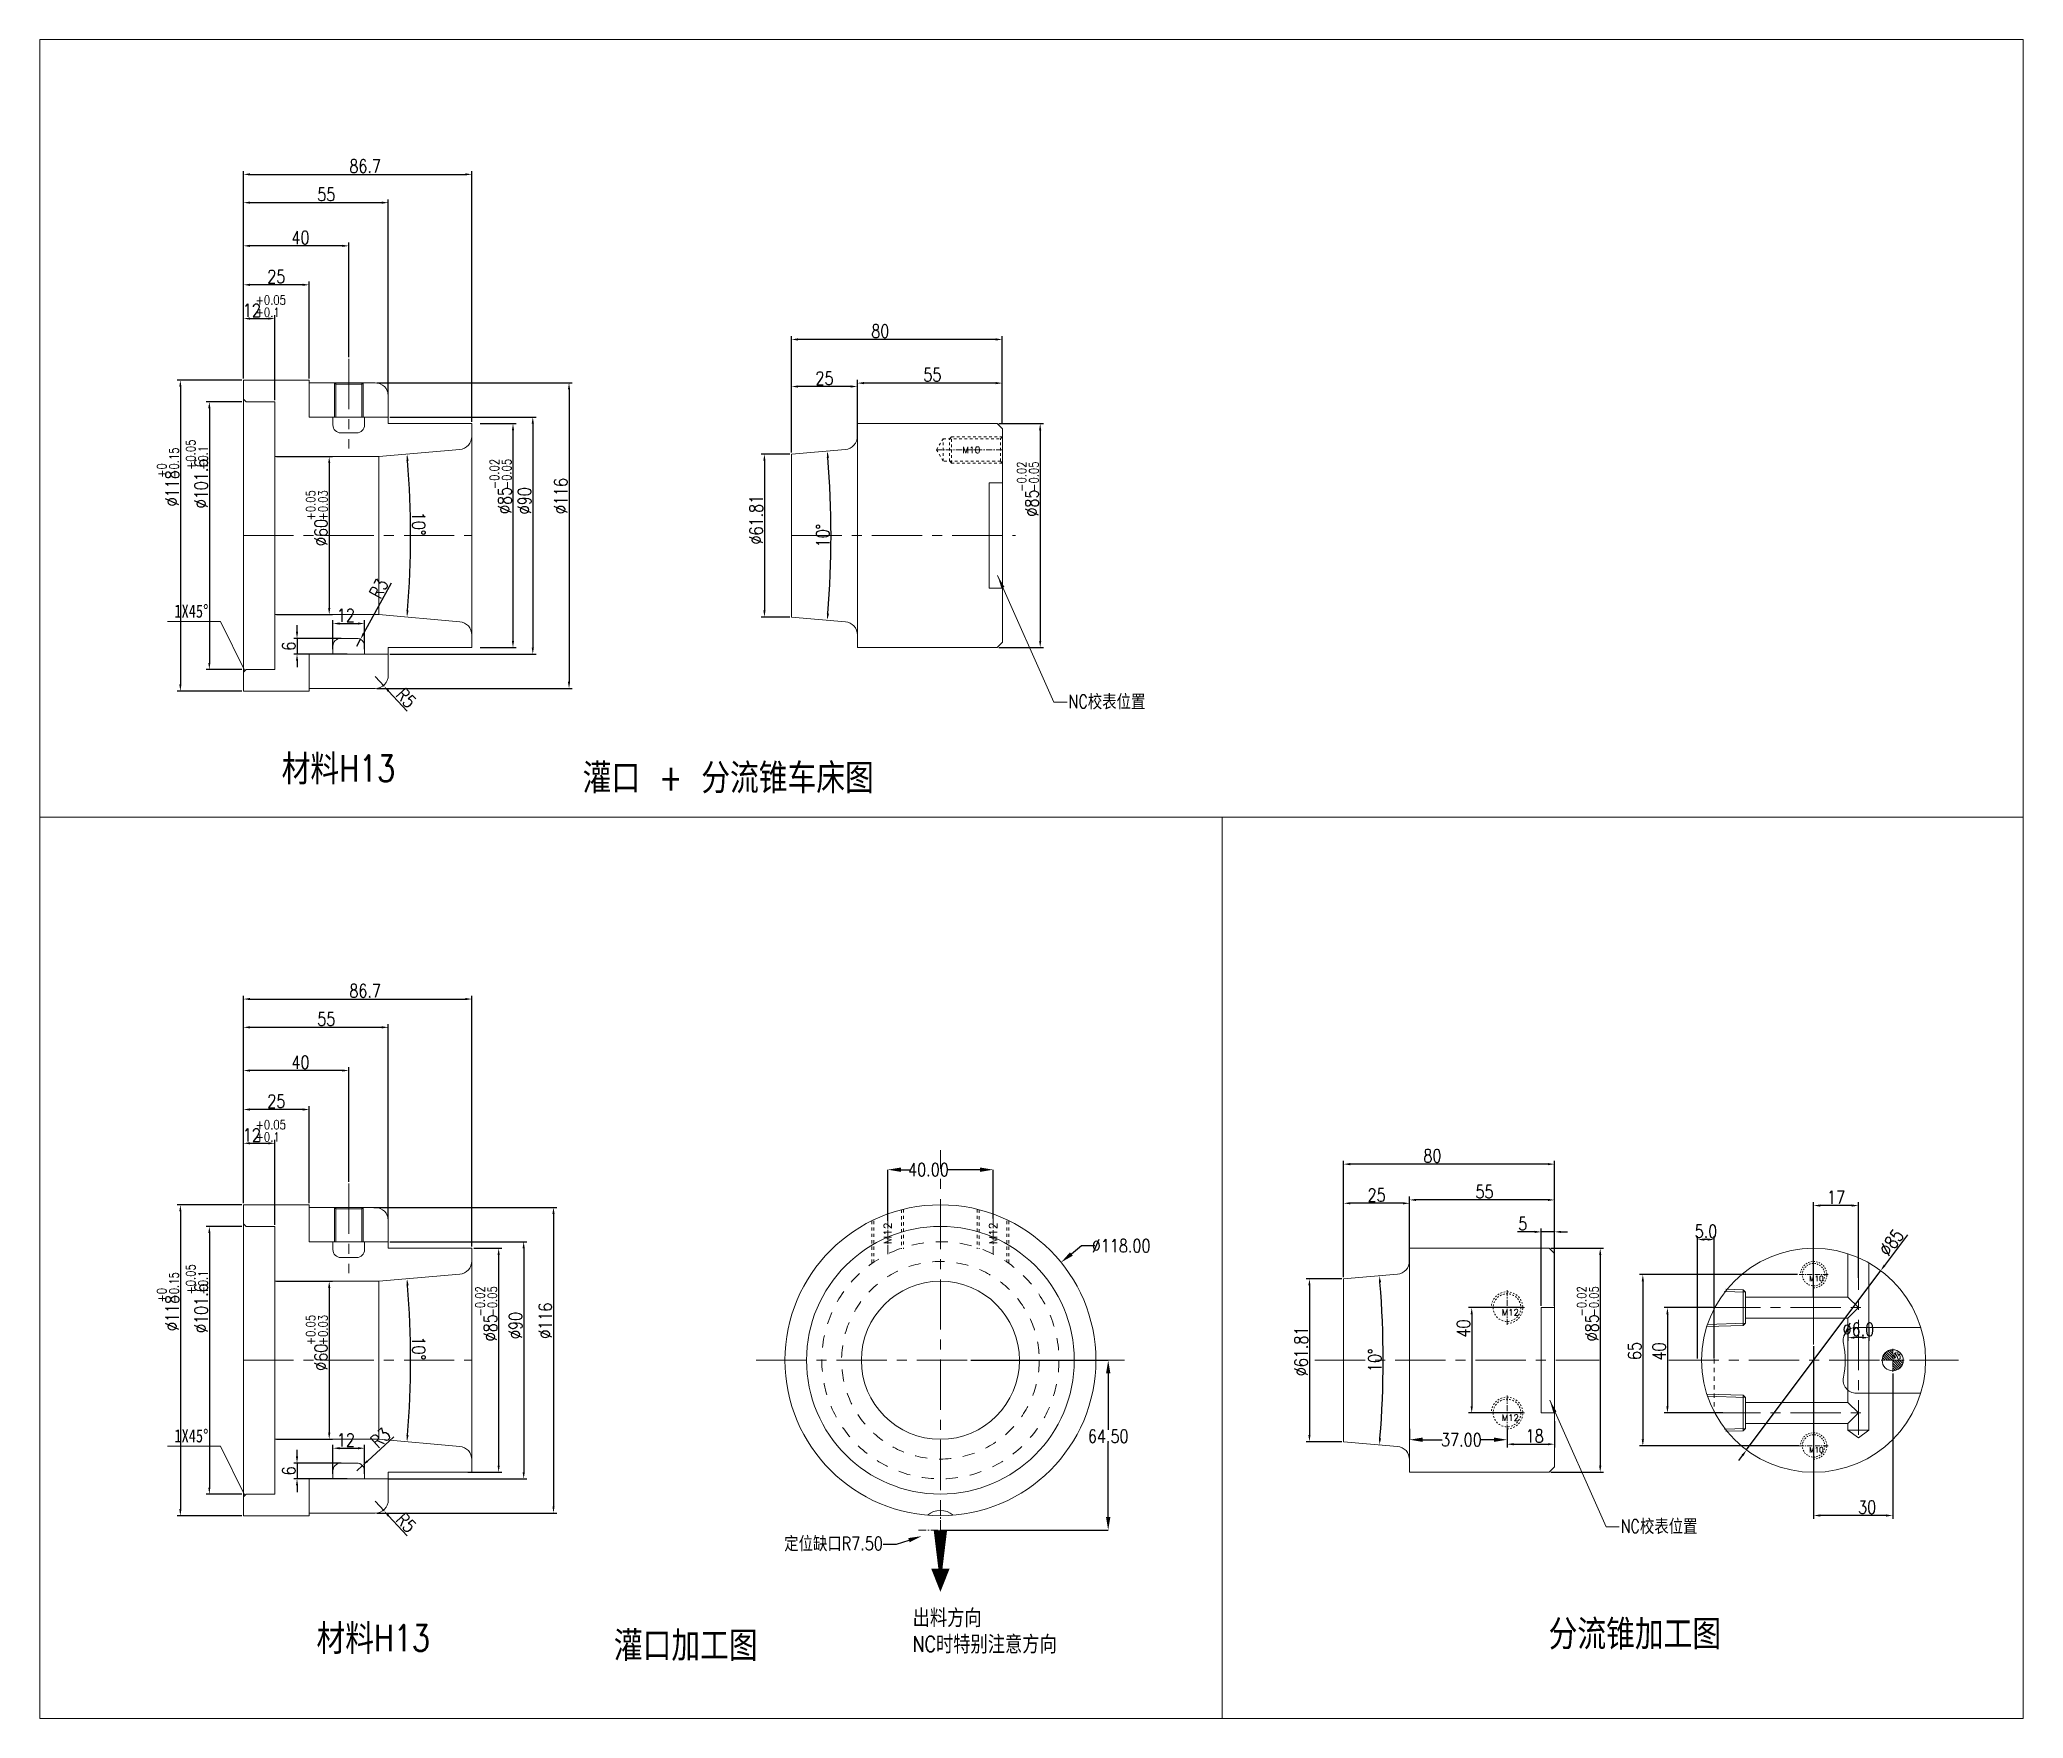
# Model space of a CAD drawing. Header units: millimetres. Extents: x 4 to 4769, y -754 to 1427.
# Drawn here: x 553 to 1306, y 662 to 1299 of the extents above; entities that cross this region are included whole.
import ezdxf

# ---------------------------------------------------------------- set-up
doc = ezdxf.new("R2010")
doc.units = ezdxf.units.MM
doc.header["$LTSCALE"] = 16.334999
doc.linetypes.add('CENTER', pattern=[0.6, 0.375, -0.075, 0.075, -0.075])
doc.linetypes.add('HIDDEN', pattern=[0.2, 0.1, -0.1])
doc.layers.get('0').update_dxf_attribs({"lineweight": 18})
for name, color, linetype, lineweight in [('cool', 153, 'HIDDEN', 9), ('DEFAULT_2', 8, 'HIDDEN', 18), ('dim', 82, 'Continuous', 9), ('epin', 13, 'Continuous', 9), ('moldbase', 7, 'Continuous', 20), ('screw', 33, 'Continuous', 13)]:
    doc.layers.add(name, color=color, linetype=linetype, lineweight=lineweight)
doc.styles.get("Standard").update_dxf_attribs({"font": 'txt.shx', "width": 0.8})
doc.styles.add('TXT', font='txt.shx', dxfattribs={"bigfont": 'gbcbig.shx'})
doc.styles.add('TXT05', font='txt.shx', dxfattribs={"width": 0.5, "bigfont": 'gbcbig.shx'})
doc.dimstyles.new('ISO-25', dxfattribs={"dimtxt": 2.5, "dimasz": 2.5, "dimexe": 1.25, "dimexo": 0.625, "dimtad": 1, "dimdsep": 46, "dimtxsty": 'Standard', "dimcen": 2.5, "dimdle": 5, "dimadec": 0, "dimazin": 0, "dimtfac": 1, "dimtmove": 0, "dimatfit": 3, "dimfxl": 0, "dimarcsym": 0})
doc.dimstyles.get("Standard").update_dxf_attribs({"dimtxt": 0.15625, "dimasz": 0.1875, "dimexe": 0.125, "dimexo": 0.0625, "dimtad": 0, "dimtih": 1, "dimtoh": 1, "dimdsep": 46, "dimtxsty": 'Standard', "dimcen": 0.09, "dimdle": 0.375, "dimadec": 0, "dimazin": 0, "dimtfac": 1, "dimtofl": 0, "dimtmove": 0, "dimatfit": 3, "dimfxl": 0, "dimtolj": 1, "dimarcsym": 0})

msp = doc.modelspace()

# ---------------------------------------------------------------- texts
at = {"attachment_point": 1}
for s, insert, char_height, width in [('{\\fSimSun|b0|i0|c0|p0;1X45%%D}', (604.381, 1084.384), 5, 18.00079), ('材料H13  ', (645.064, 1027.146), 10, 125.90825), ('灌口 + 分流锥车床图 ', (759.304, 1023.8), 10, 184.05419), ('{\\fSimSun|b0|i0|c0|p0;1X45%%D}', (604.381, 771.365), 5, 18.00079), ('出料方向\\P{\\C6;NC时特别注意方向}', (884.528, 702.872), 6, 97.10809), ('分流锥加工图', (1125.834, 698.841), 10, 137.03382), ('材料H13 ', (658.283, 697.148), 10, 125.90825), ('灌口加工图', (771.135, 694.462), 10, 109.63552)]:
    msp.add_mtext(s, dxfattribs=dict(at, insert=insert, char_height=char_height, width=width))
at = {"layer": 'dim', "char_height": 5, "width": 56.53968, "attachment_point": 4}
for insert in [(943.616, 1047.307), (1153.125, 734.288)]:
    msp.add_mtext('NC校表位置', dxfattribs=dict(at, insert=insert))
at = {"layer": 'screw', "color": 222, "linetype": 'HIDDEN', "ltscale": 0.621977, "style": 'TXT'}
msp.add_text('M10', height=2.5, dxfattribs=at).set_placement((903.359, 1141.792))
at = {"layer": 'screw', "color": 222, "linetype": 'HIDDEN', "ltscale": 0.746373, "style": 'TXT'}
for p in [(876.543, 841.643), (916.543, 841.643)]:
    msp.add_text('M12', height=3, rotation=90, dxfattribs=at).set_placement(p)

# ---------------------------------------------------------------- blocks, each defined once
blk = doc.blocks.new('*X2')
for points in [[(866.04, 1168.83), (866.04, 1167.99), (863.54, 1168.41)], [(916.04, 1168.83), (916.04, 1167.99), (918.54, 1168.41)]]:
    blk.add_hatch(color=0).paths.add_polyline_path(points, flags=0)
at = {"color": 0, "lineweight": -2}
for p, q in [((863.54, 1152.67), (863.54, 1169.66)), ((916.04, 1168.41), (866.04, 1168.41)), ((918.54, 1153.23), (918.54, 1169.66))]:
    blk.add_line(p, q, dxfattribs=at)
at = {"color": 0, "lineweight": 0, "insert": (892, 1171.53), "char_height": 5, "width": 8.5714, "attachment_point": 5}
blk.add_mtext('55', dxfattribs=at)
blk = doc.blocks.new('*X3')
for points in [[(841.04, 1185.41), (841.04, 1184.57), (838.54, 1184.99)], [(916.04, 1185.41), (916.04, 1184.57), (918.54, 1184.99)]]:
    blk.add_hatch(color=0).paths.add_polyline_path(points, flags=0)
at = {"color": 0, "lineweight": -2}
for p, q in [((838.54, 1142.07), (838.54, 1186.24)), ((916.04, 1184.99), (841.04, 1184.99)), ((918.54, 1154.07), (918.54, 1186.24))]:
    blk.add_line(p, q, dxfattribs=at)
at = {"color": 0, "lineweight": 0, "insert": (872.24, 1188.11), "char_height": 5, "width": 9.7143, "attachment_point": 5}
blk.add_mtext('80', dxfattribs=at)
blk = doc.blocks.new('*X4')
for points in [[(841.04, 1167.54), (841.04, 1166.71), (838.54, 1167.13)], [(861.04, 1167.54), (861.04, 1166.71), (863.54, 1167.13)]]:
    blk.add_hatch(color=0).paths.add_polyline_path(points, flags=0)
at = {"color": 0, "lineweight": -2}
for p, q in [((838.54, 1142.07), (838.54, 1168.38)), ((861.04, 1167.13), (841.04, 1167.13)), ((863.54, 1147.5), (863.54, 1168.38))]:
    blk.add_line(p, q, dxfattribs=at)
at = {"color": 0, "lineweight": 0, "insert": (851.04, 1170.25), "char_height": 5, "width": 9.1429, "attachment_point": 5}
blk.add_mtext('25', dxfattribs=at)
blk = doc.blocks.new('*X5')
for points in [[(851.93, 1140.11), (852.76, 1140.18), (852.13, 1142.64)], [(852.76, 1080.9), (851.93, 1080.97), (852.13, 1078.45)]]:
    blk.add_hatch(color=0).paths.add_polyline_path(points, flags=0)
at = {"color": 0, "lineweight": -2}
blk.add_arc((485.29, 1110.54), 368.25, 355.38898, 4.61102, dxfattribs=at)
at = {"color": 0, "lineweight": 0, "insert": (850.41, 1110.54), "char_height": 5, "width": 12, "attachment_point": 5, "rotation": 90}
blk.add_mtext('10%%D', dxfattribs=at)
blk = doc.blocks.new('*X6')
for points in [[(827.85, 1138.95), (828.69, 1138.95), (828.27, 1141.45)], [(827.85, 1082.14), (828.69, 1082.14), (828.27, 1079.64)]]:
    blk.add_hatch(color=0).paths.add_polyline_path(points, flags=0)
at = {"color": 0, "lineweight": -2}
for p, q in [((837.92, 1141.45), (827.02, 1141.45)), ((828.27, 1138.95), (828.27, 1082.14)), ((837.92, 1079.64), (827.02, 1079.64))]:
    blk.add_line(p, q, dxfattribs=at)
at = {"color": 0, "lineweight": 0, "insert": (825.14, 1116.57), "char_height": 5, "width": 27.4286, "attachment_point": 5, "rotation": 90}
blk.add_mtext('%%C61.81', dxfattribs=at)
blk = doc.blocks.new('screw_m10_g')
at = {"layer": 'screw', "color": 1, "linetype": 'CENTER', "ltscale": 0.310989}
for p, q in [((-5.5, 0), (5.5, 0)), ((0, -5.5), (0, 5.5))]:
    blk.add_line(p, q, dxfattribs=at)
at = {"layer": 'screw', "linetype": 'HIDDEN', "ltscale": 0.310989}
blk.add_circle((0, 0), 4.25, dxfattribs=at)
at = {"layer": 'screw', "color": 92, "linetype": 'HIDDEN', "ltscale": 0.310989}
blk.add_arc((0, 0), 5, 270, 180, dxfattribs=at)
at = {"layer": 'screw', "color": 6, "style": 'TXT'}
blk.add_text('M10', height=2, dxfattribs=at).set_placement((-1.7, -2.5))
blk = doc.blocks.new('screw_m12_g')
at = {"layer": 'screw', "color": 1, "linetype": 'CENTER', "ltscale": 0.373186}
for p, q in [((-6.6, 0), (6.6, 0)), ((0, -6.6), (0, 6.6))]:
    blk.add_line(p, q, dxfattribs=at)
at = {"layer": 'screw', "color": 33, "linetype": 'HIDDEN', "ltscale": 0.373186}
blk.add_circle((0, 0), 5.25, dxfattribs=at)
at = {"layer": 'screw', "color": 92, "linetype": 'HIDDEN', "ltscale": 0.373186}
blk.add_arc((0, 0), 6, 270, 180, dxfattribs=at)
at = {"layer": 'screw', "color": 6, "style": 'TXT'}
blk.add_text('M12', height=2.4, dxfattribs=at).set_placement((-2.04, -3))
blk = doc.blocks.new('*X9')
for points in [[(1112.55, 766.08), (1112.55, 765.25), (1110.05, 765.67)], [(1125.55, 766.08), (1125.55, 765.25), (1128.05, 765.67)]]:
    blk.add_hatch(color=0).paths.add_polyline_path(points, flags=0)
at = {"color": 0, "lineweight": -2}
for p, q in [((1110.05, 771.65), (1110.05, 764.42)), ((1128.05, 774.35), (1128.05, 764.42)), ((1112.55, 765.67), (1125.55, 765.67))]:
    blk.add_line(p, q, dxfattribs=at)
at = {"color": 0, "lineweight": 0, "insert": (1120.55, 768.79), "char_height": 5, "width": 8, "attachment_point": 5}
blk.add_mtext('18', dxfattribs=at)
blk = doc.blocks.new('*X10')
for points in [[(1096.24, 815.02), (1097.07, 815.02), (1096.66, 817.52)], [(1096.24, 780.02), (1097.07, 780.02), (1096.66, 777.52)]]:
    blk.add_hatch(color=0).paths.add_polyline_path(points, flags=0)
at = {"color": 0, "lineweight": -2}
for p, q in [((1115.83, 817.52), (1095.41, 817.52)), ((1096.66, 815.02), (1096.66, 780.02)), ((1115.83, 777.52), (1095.41, 777.52))]:
    blk.add_line(p, q, dxfattribs=at)
at = {"color": 0, "lineweight": 0, "insert": (1093.53, 809.59), "char_height": 5, "width": 10, "attachment_point": 5, "rotation": 90}
blk.add_mtext('40', dxfattribs=at)
blk = doc.blocks.new('*X11')
for points in [[(1228.89, 856.66), (1228.89, 855.83), (1226.39, 856.24)], [(1240.89, 856.66), (1240.89, 855.83), (1243.39, 856.24)]]:
    blk.add_hatch(color=0).paths.add_polyline_path(points, flags=0)
at = {"color": 0, "lineweight": -2}
for p, q in [((1226.39, 821.72), (1226.39, 857.49)), ((1240.89, 856.24), (1228.89, 856.24)), ((1243.39, 828.78), (1243.39, 857.49))]:
    blk.add_line(p, q, dxfattribs=at)
at = {"color": 0, "lineweight": 0, "insert": (1234.89, 859.37), "char_height": 5, "width": 8, "attachment_point": 5}
blk.add_mtext('17', dxfattribs=at)
blk = doc.blocks.new('*X12')
for points in [[(1170.51, 815.02), (1171.34, 815.02), (1170.92, 817.52)], [(1170.51, 780.02), (1171.34, 780.02), (1170.92, 777.52)]]:
    blk.add_hatch(color=0).paths.add_polyline_path(points, flags=0)
at = {"color": 0, "lineweight": -2}
for p, q in [((1188.05, 817.52), (1169.67, 817.52)), ((1170.92, 815.02), (1170.92, 780.02)), ((1191.88, 777.52), (1169.67, 777.52))]:
    blk.add_line(p, q, dxfattribs=at)
at = {"color": 0, "lineweight": 0, "insert": (1167.8, 800.86), "char_height": 5, "width": 10, "attachment_point": 5, "rotation": 90}
blk.add_mtext('40', dxfattribs=at)
blk = doc.blocks.new('*X13')
for points in [[(1228.89, 739.02), (1228.89, 738.19), (1226.39, 738.6)], [(1253.89, 739.02), (1253.89, 738.19), (1256.39, 738.6)]]:
    blk.add_hatch(color=0).paths.add_polyline_path(points, flags=0)
at = {"color": 0, "lineweight": -2}
for p, q in [((1226.39, 802.86), (1226.39, 737.35)), ((1256.39, 792.5), (1256.39, 737.35)), ((1253.89, 738.6), (1228.89, 738.6))]:
    blk.add_line(p, q, dxfattribs=at)
at = {"color": 0, "lineweight": 0, "insert": (1246.69, 741.73), "char_height": 5, "width": 9.1429, "attachment_point": 5}
blk.add_mtext('30', dxfattribs=at)
blk = doc.blocks.new('*X14')
for points in [[(1161.16, 827.52), (1162, 827.52), (1161.58, 830.02)], [(1161.16, 767.52), (1162, 767.52), (1161.58, 765.02)]]:
    blk.add_hatch(color=0).paths.add_polyline_path(points, flags=0)
at = {"color": 0, "lineweight": -2}
for p, q in [((1220.27, 830.02), (1160.33, 830.02)), ((1161.58, 827.52), (1161.58, 767.52)), ((1220.77, 765.02), (1160.33, 765.02))]:
    blk.add_line(p, q, dxfattribs=at)
at = {"color": 0, "lineweight": 0, "insert": (1158.46, 801.06), "char_height": 5, "width": 10, "attachment_point": 5, "rotation": 90}
blk.add_mtext('65', dxfattribs=at)
blk = doc.blocks.new('*X15')
for points in [[(1241.89, 806.53), (1241.89, 805.7), (1239.39, 806.11)], [(1244.89, 806.53), (1244.89, 805.7), (1247.39, 806.11)]]:
    blk.add_hatch(color=0).paths.add_polyline_path(points, flags=0)
at = {"color": 0, "lineweight": -2}
for p, q in [((1239.39, 810.56), (1239.39, 804.86)), ((1244.89, 806.11), (1241.89, 806.11)), ((1247.39, 810.14), (1247.39, 804.86))]:
    blk.add_line(p, q, dxfattribs=at)
at = {"color": 0, "lineweight": 0, "insert": (1243.39, 809.24), "char_height": 5, "width": 19.4286, "attachment_point": 5}
blk.add_mtext('%%C6.0', dxfattribs=at)
blk = doc.blocks.new('*X16')
for points in [[(1075.55, 858.81), (1075.55, 857.97), (1073.05, 858.39)], [(1125.56, 858.81), (1125.56, 857.97), (1128.06, 858.39)]]:
    blk.add_hatch(color=0).paths.add_polyline_path(points, flags=0)
at = {"color": 0, "lineweight": -2}
for p, q in [((1073.05, 839.65), (1073.05, 859.64)), ((1125.56, 858.39), (1075.55, 858.39)), ((1128.06, 839.76), (1128.06, 859.64))]:
    blk.add_line(p, q, dxfattribs=at)
at = {"color": 0, "lineweight": 0, "insert": (1101.51, 861.52), "char_height": 5, "width": 8.5714, "attachment_point": 5}
blk.add_mtext('55', dxfattribs=at)
blk = doc.blocks.new('*X17')
for points in [[(1050.55, 872.39), (1050.55, 871.55), (1048.05, 871.97)], [(1125.56, 872.39), (1125.56, 871.55), (1128.06, 871.97)]]:
    blk.add_hatch(color=0).paths.add_polyline_path(points, flags=0)
at = {"color": 0, "lineweight": -2}
for p, q in [((1048.05, 829.05), (1048.05, 873.22)), ((1128.06, 839.76), (1128.06, 873.22)), ((1125.56, 871.97), (1050.55, 871.97))]:
    blk.add_line(p, q, dxfattribs=at)
at = {"color": 0, "lineweight": 0, "insert": (1081.74, 875.09), "char_height": 5, "width": 9.7143, "attachment_point": 5}
blk.add_mtext('80', dxfattribs=at)
blk = doc.blocks.new('*X18')
for points in [[(1050.55, 857.52), (1050.55, 856.69), (1048.05, 857.11)], [(1070.55, 857.52), (1070.55, 856.69), (1073.05, 857.11)]]:
    blk.add_hatch(color=0).paths.add_polyline_path(points, flags=0)
at = {"color": 0, "lineweight": -2}
for p, q in [((1048.05, 829.05), (1048.05, 858.36)), ((1073.05, 834.48), (1073.05, 858.36)), ((1070.55, 857.11), (1050.55, 857.11))]:
    blk.add_line(p, q, dxfattribs=at)
at = {"color": 0, "lineweight": 0, "insert": (1060.55, 860.23), "char_height": 5, "width": 9.1429, "attachment_point": 5}
blk.add_mtext('25', dxfattribs=at)
blk = doc.blocks.new('*X19')
for points in [[(1061.44, 827.09), (1062.27, 827.16), (1061.64, 829.62)], [(1062.27, 767.88), (1061.44, 767.95), (1061.64, 765.43)]]:
    blk.add_hatch(color=0).paths.add_polyline_path(points, flags=0)
at = {"color": 0, "lineweight": -2}
blk.add_arc((694.79, 797.52), 368.25, 355.38898, 4.61102, dxfattribs=at)
at = {"color": 0, "lineweight": 0, "insert": (1059.92, 797.52), "char_height": 5, "width": 12, "attachment_point": 5, "rotation": 90}
blk.add_mtext('10%%D', dxfattribs=at)
blk = doc.blocks.new('*X21')
at = {"color": 0, "lineweight": 0, "char_height": 5, "attachment_point": 1, "rotation": 90}
for s, insert, width in [('{\\H0.7x;-0.02}', (924.11, 1127.17), 31.2), ('{\\H0.7x;-0.05}', (928.78, 1127.17), 31.2), ('%%C85', (927.28, 1117.74), 68.9143)]:
    blk.add_mtext(s, dxfattribs=dict(at, insert=insert, width=width))
blk = doc.blocks.new('*X20')
for points in [[(932.49, 1150.54), (933.32, 1150.54), (932.91, 1153.04)], [(932.49, 1070.54), (933.32, 1070.54), (932.91, 1068.04)]]:
    blk.add_hatch(color=0).paths.add_polyline_path(points, flags=0)
at = {"color": 0, "lineweight": -2}
for p, q in [((917.17, 1153.04), (934.16, 1153.04)), ((932.91, 1150.54), (932.91, 1070.54)), ((917.17, 1068.04), (934.16, 1068.04))]:
    blk.add_line(p, q, dxfattribs=at)
at = {"color": 0, "lineweight": 0}
blk.add_blockref('*X21', (0, 0), dxfattribs=at)
blk = doc.blocks.new('*X23')
at = {"color": 0, "lineweight": 0, "char_height": 5, "attachment_point": 1, "rotation": 90}
for s, insert, width in [('{\\H0.7x;-0.02}', (1136.62, 814.15), 31.2), ('{\\H0.7x;-0.05}', (1141.29, 814.15), 31.2), ('%%C85', (1139.79, 804.72), 68.9143)]:
    blk.add_mtext(s, dxfattribs=dict(at, insert=insert, width=width))
blk = doc.blocks.new('*X22')
for points in [[(1145, 837.52), (1145.83, 837.52), (1145.41, 840.02)], [(1145, 757.52), (1145.83, 757.52), (1145.41, 755.02)]]:
    blk.add_hatch(color=0).paths.add_polyline_path(points, flags=0)
at = {"color": 0, "lineweight": -2}
for p, q in [((1126.68, 840.02), (1146.66, 840.02)), ((1145.41, 837.52), (1145.41, 757.52)), ((1126.68, 755.02), (1146.66, 755.02))]:
    blk.add_line(p, q, dxfattribs=at)
at = {"color": 0, "lineweight": 0}
blk.add_blockref('*X23', (0, 0), dxfattribs=at)
blk = doc.blocks.new('*X24')
at = {"layer": 'dim', "linetype": 'Continuous'}
blk.add_hatch(color=0, dxfattribs=at).paths.add_polyline_path([(-26.38, 48.06), (-23.78, 43.75), (-24.92, 43.24)], flags=0)
at = {"layer": 'dim', "color": 0, "linetype": 'Continuous'}
for p, q in [((-26.38, 48.06), (-5, 0)), ((-5, 0), (0, 0))]:
    blk.add_line(p, q, dxfattribs=at)
at = {"layer": 'dim', "color": 0}
blk.add_line((0, 0), (0, 0), dxfattribs=at)
blk = doc.blocks.new('*X25')
at = {"layer": 'dim', "linetype": 'Continuous'}
blk.add_hatch(color=0, dxfattribs=at).paths.add_polyline_path([(-26.38, 48.06), (-23.78, 43.75), (-24.92, 43.24)], flags=0)
at = {"layer": 'dim', "color": 0, "linetype": 'Continuous'}
for p, q in [((-26.38, 48.06), (-5, 0)), ((-5, 0), (0, 0))]:
    blk.add_line(p, q, dxfattribs=at)
at = {"layer": 'dim', "color": 0}
blk.add_line((0, 0), (0, 0), dxfattribs=at)
blk = doc.blocks.new('*X26')
for points in [[(1120.55, 846.67), (1120.55, 845.84), (1123.05, 846.26)], [(1130.56, 846.67), (1130.56, 845.84), (1128.06, 846.26)]]:
    blk.add_hatch(color=0).paths.add_polyline_path(points, flags=0)
at = {"color": 0, "lineweight": -2}
for p, q in [((1120.55, 846.26), (1114.05, 846.26)), ((1123.05, 818.15), (1123.05, 847.51)), ((1128.06, 846.26), (1123.05, 846.26)), ((1128.06, 818.15), (1128.06, 847.51)), ((1130.56, 846.26), (1133.06, 846.26))]:
    blk.add_line(p, q, dxfattribs=at)
at = {"color": 0, "lineweight": 0, "insert": (1116.01, 849.38), "char_height": 5, "width": 3.4286, "attachment_point": 5}
blk.add_mtext('5', dxfattribs=at)
blk = doc.blocks.new('*X27')
for points in [[(1184.89, 843.76), (1184.89, 842.92), (1182.39, 843.34)], [(1186.2, 843.76), (1186.2, 842.92), (1188.7, 843.34)]]:
    blk.add_hatch(color=0).paths.add_polyline_path(points, flags=0)
at = {"color": 0, "lineweight": -2}
for p, q in [((1182.39, 798.15), (1182.39, 844.59)), ((1186.2, 843.34), (1184.89, 843.34)), ((1188.7, 798.15), (1188.7, 844.59))]:
    blk.add_line(p, q, dxfattribs=at)
at = {"color": 0, "lineweight": 0, "insert": (1185.54, 846.47), "char_height": 5, "width": 10.8571, "attachment_point": 5}
blk.add_mtext('5.0', dxfattribs=at)
blk = doc.blocks.new('*X28')
blk.add_hatch(color=6).paths.add_polyline_path([(882.88, 730.04), (883.38, 728.45), (887.89, 730.75)], flags=0)
at = {"color": 6, "lineweight": -2}
for p, q in [((873.36, 727.73), (878.36, 727.73)), ((878.36, 727.73), (883.13, 729.24))]:
    blk.add_line(p, q, dxfattribs=at)
at = {"color": 3, "insert": (854.5, 727.73), "char_height": 5, "width": 67.0857, "attachment_point": 5}
blk.add_mtext('定位缺口R7.50', dxfattribs=at)
blk = doc.blocks.new('*X29')
for points in [[(957.89, 792.52), (959.55, 792.52), (958.72, 797.52)], [(957.89, 738.02), (959.55, 738.02), (958.72, 733.02)]]:
    blk.add_hatch(color=6).paths.add_polyline_path(points, flags=0)
at = {"color": 6, "lineweight": -2}
for p, q in [((906.56, 797.52), (958.72, 797.52)), ((958.72, 792.52), (958.72, 771.18)), ((958.72, 738.02), (958.72, 766.18)), ((895.04, 733.02), (958.72, 733.02))]:
    blk.add_line(p, q, dxfattribs=at)
at = {"color": 3, "insert": (958.72, 768.68), "char_height": 5, "width": 22.2857, "attachment_point": 5}
blk.add_mtext('64.50', dxfattribs=at)
blk = doc.blocks.new('*X30')
for points in [[(880.04, 870.69), (880.04, 869.03), (875.04, 869.86)], [(910.04, 870.69), (910.04, 869.03), (915.04, 869.86)]]:
    blk.add_hatch(color=6).paths.add_polyline_path(points, flags=0)
at = {"color": 6, "lineweight": -2}
for p, q in [((875.04, 850.42), (875.04, 869.86)), ((880.04, 869.86), (883.5, 869.86)), ((910.04, 869.86), (897.5, 869.86)), ((915.04, 851.28), (915.04, 869.86))]:
    blk.add_line(p, q, dxfattribs=at)
at = {"color": 3, "insert": (890.5, 869.86), "char_height": 5, "width": 22.8571, "attachment_point": 5}
blk.add_mtext('40.00', dxfattribs=at)
blk = doc.blocks.new('epin_ejp_8')
at = {"layer": 'epin'}
h = blk.add_hatch(dxfattribs=at)
h.set_pattern_fill('_ANSI31', color=123, style=0, pattern_type=0)
h.set_pattern_definition([(135, (0, 0), (-0.44901, -0.44901), [])])
edge = h.paths.add_edge_path(flags=0)
edge.add_arc((0, 0), 4, 90, 180)
edge.add_line((-4, 0), (0, 0))
edge.add_line((0, 0), (0, 4))
edge = h.paths.add_edge_path(flags=0)
edge.add_line((4, 0), (0, 0))
edge.add_line((0, 0), (0, -4))
edge.add_arc((0, 0), 4, 270, 360)
at = {"layer": 'epin', "color": 1, "linetype": 'CENTER', "ltscale": 0.248791}
for p, q in [((-4.4, 0), (4.4, 0)), ((0, -4.4), (0, 4.4))]:
    blk.add_line(p, q, dxfattribs=at)
at = {"layer": 'epin'}
blk.add_circle((0, 0), 4, dxfattribs=at)
at = {"layer": 'epin', "color": 6, "style": 'TXT05', "width": 0.5}
blk.add_text('%%C8', height=2.8, dxfattribs=at).set_placement((0.16, 0.4))
blk = doc.blocks.new('*X33')
at = {"color": 0, "lineweight": 0, "char_height": 5, "attachment_point": 1, "rotation": 90}
for s, insert, width in [('{\\H0.7x;-0.02}', (724.07, 1128.17), 31.2), ('{\\H0.7x;-0.05}', (728.73, 1128.17), 31.2), ('%%C85', (727.23, 1118.74), 68.9143)]:
    blk.add_mtext(s, dxfattribs=dict(at, insert=insert, width=width))
blk = doc.blocks.new('*X32')
for points in [[(732.44, 1150.54), (733.27, 1150.54), (732.86, 1153.04)], [(732.44, 1070.54), (733.27, 1070.54), (732.86, 1068.04)]]:
    blk.add_hatch(color=0).paths.add_polyline_path(points, flags=0)
at = {"color": 0, "lineweight": -2}
for p, q in [((720.37, 1153.04), (734.11, 1153.04)), ((732.86, 1150.54), (732.86, 1070.54)), ((720.37, 1068.04), (734.11, 1068.04))]:
    blk.add_line(p, q, dxfattribs=at)
at = {"color": 0, "lineweight": 0}
blk.add_blockref('*X33', (0, 0), dxfattribs=at)
blk = doc.blocks.new('*X35')
at = {"color": 0, "lineweight": 0, "char_height": 5, "attachment_point": 1, "rotation": 90}
for s, insert, width in [('{\\H0.7x;+0.05}', (608.84, 1135.48), 30.4), ('%%C101.6', (612.01, 1120.9), 88.6857), ('{\\H0.7x;+0.1}', (613.51, 1135.48), 30.4)]:
    blk.add_mtext(s, dxfattribs=dict(at, insert=insert, width=width))
blk = doc.blocks.new('*X34')
for points in [[(617.22, 1158.84), (618.05, 1158.84), (617.64, 1161.34)], [(617.22, 1062.24), (618.05, 1062.24), (617.64, 1059.74)]]:
    blk.add_hatch(color=0).paths.add_polyline_path(points, flags=0)
at = {"color": 0, "lineweight": -2}
for p, q in [((629.92, 1161.34), (616.39, 1161.34)), ((617.64, 1158.84), (617.64, 1062.24)), ((629.92, 1059.74), (616.39, 1059.74))]:
    blk.add_line(p, q, dxfattribs=at)
at = {"color": 0, "lineweight": 0}
blk.add_blockref('*X35', (0, 0), dxfattribs=at)
blk = doc.blocks.new('*X37')
at = {"color": 0, "lineweight": 0, "char_height": 5, "attachment_point": 1}
for s, insert, width in [('12', (630.32, 1198.54), 49.8286), ('{\\H0.7x;+0.05}', (635.18, 1201.7), 30.4), ('{\\H0.7x;+0.1}', (635.18, 1197.04), 30.4)]:
    blk.add_mtext(s, dxfattribs=dict(at, insert=insert, width=width))
blk = doc.blocks.new('*X36')
for points in [[(633.05, 1193.33), (633.05, 1192.5), (630.55, 1192.91)], [(640.05, 1193.33), (640.05, 1192.5), (642.55, 1192.91)]]:
    blk.add_hatch(color=0).paths.add_polyline_path(points, flags=0)
at = {"color": 0, "lineweight": -2}
for p, q in [((630.55, 1176.17), (630.55, 1194.16)), ((633.05, 1192.91), (640.05, 1192.91)), ((642.55, 1161.97), (642.55, 1194.16))]:
    blk.add_line(p, q, dxfattribs=at)
at = {"color": 0, "lineweight": 0}
blk.add_blockref('*X37', (0, 0), dxfattribs=at)
blk = doc.blocks.new('*X38')
for points in [[(633.05, 1237.33), (633.05, 1236.5), (630.55, 1236.91)], [(683.05, 1237.33), (683.05, 1236.5), (685.55, 1236.91)]]:
    blk.add_hatch(color=0).paths.add_polyline_path(points, flags=0)
at = {"color": 0, "lineweight": -2}
for p, q in [((630.55, 1176.17), (630.55, 1238.16)), ((633.05, 1236.91), (683.05, 1236.91)), ((685.55, 1164.17), (685.55, 1238.16))]:
    blk.add_line(p, q, dxfattribs=at)
at = {"color": 0, "lineweight": 0, "insert": (662.02, 1240.04), "char_height": 5, "width": 8.5714, "attachment_point": 5}
blk.add_mtext('55', dxfattribs=at)
blk = doc.blocks.new('*X40')
at = {"color": 0, "lineweight": 0, "char_height": 5, "attachment_point": 1, "rotation": 90}
for s, insert, width in [('{\\H0.7x;+0}', (597.85, 1132.48), 28), ('{\\H0.7x;-0.15}', (602.52, 1132.48), 28), ('%%C118', (601.02, 1121.63), 71.4286)]:
    blk.add_mtext(s, dxfattribs=dict(at, insert=insert, width=width))
blk = doc.blocks.new('*X39')
for points in [[(606.23, 1167.04), (607.06, 1167.04), (606.64, 1169.54)], [(606.23, 1054.04), (607.06, 1054.04), (606.64, 1051.54)]]:
    blk.add_hatch(color=0).paths.add_polyline_path(points, flags=0)
at = {"color": 0, "lineweight": -2}
for p, q in [((629.92, 1169.54), (605.39, 1169.54)), ((606.64, 1167.04), (606.64, 1054.04)), ((629.92, 1051.54), (605.39, 1051.54))]:
    blk.add_line(p, q, dxfattribs=at)
at = {"color": 0, "lineweight": 0}
blk.add_blockref('*X40', (0, 0), dxfattribs=at)
blk = doc.blocks.new('*X42')
at = {"color": 0, "lineweight": 0, "char_height": 5, "attachment_point": 1, "rotation": 90}
for s, insert, width in [('{\\H0.7x;+0.05}', (654.33, 1116.28), 30.4), ('{\\H0.7x;+0.03}', (659, 1116.28), 30.4), ('%%C60', (657.5, 1106.56), 69.2571)]:
    blk.add_mtext(s, dxfattribs=dict(at, insert=insert, width=width))
blk = doc.blocks.new('*X41')
for points in [[(662.71, 1138.04), (663.54, 1138.04), (663.13, 1140.54)], [(662.71, 1083.04), (663.54, 1083.04), (663.13, 1080.54)]]:
    blk.add_hatch(color=0).paths.add_polyline_path(points, flags=0)
at = {"color": 0, "lineweight": -2}
for p, q in [((643.17, 1140.54), (664.38, 1140.54)), ((663.13, 1138.04), (663.13, 1083.04)), ((643.17, 1080.54), (664.38, 1080.54))]:
    blk.add_line(p, q, dxfattribs=at)
at = {"color": 0, "lineweight": 0}
blk.add_blockref('*X42', (0, 0), dxfattribs=at)
blk = doc.blocks.new('*X43')
blk.add_hatch(color=0).paths.add_polyline_path([(685.93, 1051.8), (685.32, 1051.24), (683.94, 1053.36)], flags=0)
at = {"color": 0, "lineweight": -2}
for p, q in [((680.55, 1057.04), (683.94, 1053.36)), ((692.68, 1043.86), (685.63, 1051.52))]:
    blk.add_line(p, q, dxfattribs=at)
at = {"color": 0, "lineweight": 0, "insert": (692.3, 1048.89), "char_height": 5, "width": 13.5495, "attachment_point": 5, "rotation": 312.62046}
blk.add_mtext('R5', dxfattribs=at)
blk = doc.blocks.new('*X44')
for points in [[(667.05, 1077.58), (667.05, 1076.75), (664.55, 1077.16)], [(674.05, 1077.58), (674.05, 1076.75), (676.55, 1077.16)]]:
    blk.add_hatch(color=0).paths.add_polyline_path(points, flags=0)
at = {"color": 0, "lineweight": -2}
for p, q in [((664.55, 1067.42), (664.55, 1078.41)), ((667.05, 1077.16), (674.05, 1077.16)), ((676.55, 1067.42), (676.55, 1078.41))]:
    blk.add_line(p, q, dxfattribs=at)
at = {"color": 0, "lineweight": 0, "insert": (669.45, 1080.29), "char_height": 5, "width": 8, "attachment_point": 5}
blk.add_mtext('12', dxfattribs=at)
blk = doc.blocks.new('*X45')
for points in [[(650.49, 1074.04), (651.33, 1074.04), (650.91, 1071.54)], [(650.49, 1063.04), (651.33, 1063.04), (650.91, 1065.54)]]:
    blk.add_hatch(color=0).paths.add_polyline_path(points, flags=0)
at = {"color": 0, "lineweight": -2}
for p, q in [((650.91, 1074.04), (650.91, 1076.54)), ((667.71, 1071.54), (649.66, 1071.54)), ((650.91, 1071.54), (650.91, 1065.54)), ((669.92, 1065.54), (649.66, 1065.54)), ((650.91, 1063.04), (650.91, 1060.54))]:
    blk.add_line(p, q, dxfattribs=at)
at = {"color": 0, "lineweight": 0, "insert": (647.79, 1068.54), "char_height": 5, "width": 10, "attachment_point": 5, "rotation": 90}
blk.add_mtext('6', dxfattribs=at)
blk = doc.blocks.new('*X46')
blk.add_hatch(color=0).paths.add_polyline_path([(675.82, 1073.57), (676.55, 1073.17), (674.99, 1071.18)], flags=0)
at = {"color": 0, "lineweight": -2}
for p, q in [((686.6, 1092.48), (676.18, 1073.37)), ((673.55, 1068.54), (674.99, 1071.18))]:
    blk.add_line(p, q, dxfattribs=at)
at = {"color": 0, "lineweight": 0, "insert": (681.96, 1090.5), "char_height": 5, "width": 13.1566, "attachment_point": 5, "rotation": 61.3978}
blk.add_mtext('R3', dxfattribs=at)
blk = doc.blocks.new('*X47')
for points in [[(739.95, 1153.04), (740.79, 1153.04), (740.37, 1155.54)], [(739.95, 1068.04), (740.79, 1068.04), (740.37, 1065.54)]]:
    blk.add_hatch(color=0).paths.add_polyline_path(points, flags=0)
at = {"color": 0, "lineweight": -2}
for p, q in [((686.17, 1155.54), (741.62, 1155.54)), ((740.37, 1153.04), (740.37, 1068.04)), ((686.17, 1065.54), (741.62, 1065.54))]:
    blk.add_line(p, q, dxfattribs=at)
at = {"color": 0, "lineweight": 0, "insert": (737.25, 1123.74), "char_height": 5, "width": 17.7143, "attachment_point": 5, "rotation": 90}
blk.add_mtext('%%C90', dxfattribs=at)
blk = doc.blocks.new('*X48')
for points in [[(633.05, 1206.14), (633.05, 1205.31), (630.55, 1205.73)], [(653.05, 1206.14), (653.05, 1205.31), (655.55, 1205.73)]]:
    blk.add_hatch(color=0).paths.add_polyline_path(points, flags=0)
at = {"color": 0, "lineweight": -2}
for p, q in [((630.55, 1176.17), (630.55, 1206.98)), ((653.05, 1205.73), (633.05, 1205.73)), ((655.55, 1170.17), (655.55, 1206.98))]:
    blk.add_line(p, q, dxfattribs=at)
at = {"color": 0, "lineweight": 0, "insert": (643.05, 1208.85), "char_height": 5, "width": 9.1429, "attachment_point": 5}
blk.add_mtext('25', dxfattribs=at)
blk = doc.blocks.new('*X49')
for points in [[(753.7, 1166.04), (754.54, 1166.04), (754.12, 1168.54)], [(753.7, 1055.04), (754.54, 1055.04), (754.12, 1052.54)]]:
    blk.add_hatch(color=0).paths.add_polyline_path(points, flags=0)
at = {"color": 0, "lineweight": -2}
for p, q in [((681.17, 1168.54), (755.37, 1168.54)), ((754.12, 1166.04), (754.12, 1055.04)), ((681.17, 1052.54), (755.37, 1052.54))]:
    blk.add_line(p, q, dxfattribs=at)
at = {"color": 0, "lineweight": 0, "insert": (751, 1125.57), "char_height": 5, "width": 20, "attachment_point": 5, "rotation": 90}
blk.add_mtext('%%C116', dxfattribs=at)
blk = doc.blocks.new('*X50')
at = {"linetype": 'Continuous'}
blk.add_hatch(color=0, dxfattribs=at).paths.add_polyline_path([(29.26, -18.65), (29.15, -18.49), (29.19, -18.47)], flags=0)
at = {"color": 0, "linetype": 'Continuous'}
for p, q in [((20.12, 0), (0, 0)), ((29.26, -18.65), (20.12, 0))]:
    blk.add_line(p, q, dxfattribs=at)
at = {"color": 0}
blk.add_line((0, 0), (0, 0), dxfattribs=at)
blk = doc.blocks.new('*X51')
for points in [[(633.05, 1248.07), (633.05, 1247.23), (630.55, 1247.65)], [(714.75, 1248.07), (714.75, 1247.23), (717.25, 1247.65)]]:
    blk.add_hatch(color=0).paths.add_polyline_path(points, flags=0)
at = {"color": 0, "lineweight": -2}
for p, q in [((630.55, 1170.17), (630.55, 1248.9)), ((633.05, 1247.65), (714.75, 1247.65)), ((717.25, 1153.67), (717.25, 1248.9))]:
    blk.add_line(p, q, dxfattribs=at)
at = {"color": 0, "lineweight": 0, "insert": (676.76, 1250.78), "char_height": 5, "width": 17.1429, "attachment_point": 5}
blk.add_mtext('86.7', dxfattribs=at)
blk = doc.blocks.new('*X52')
for points in [[(633.05, 1220.93), (633.05, 1220.1), (630.55, 1220.52)], [(668.05, 1220.93), (668.05, 1220.1), (670.55, 1220.52)]]:
    blk.add_hatch(color=0).paths.add_polyline_path(points, flags=0)
at = {"color": 0, "lineweight": -2}
for p, q in [((630.55, 1185.85), (630.55, 1221.77)), ((668.05, 1220.52), (633.05, 1220.52)), ((670.55, 1178.25), (670.55, 1221.77))]:
    blk.add_line(p, q, dxfattribs=at)
at = {"color": 0, "lineweight": 0, "insert": (652.21, 1223.64), "char_height": 5, "width": 9.7143, "attachment_point": 5}
blk.add_mtext('40', dxfattribs=at)
blk = doc.blocks.new('*X53')
for points in [[(692.43, 1138.96), (693.26, 1139.02), (692.63, 1141.48)], [(693.26, 1082.06), (692.43, 1082.13), (692.63, 1079.6)]]:
    blk.add_hatch(color=0).paths.add_polyline_path(points, flags=0)
at = {"color": 0, "lineweight": -2}
blk.add_arc((338.99, 1110.54), 354.99, 355.4035, 4.5965, dxfattribs=at)
at = {"color": 0, "lineweight": 0, "insert": (697.08, 1115.1), "char_height": 5, "width": 12, "attachment_point": 5, "rotation": 270.72863}
blk.add_mtext('10%%D', dxfattribs=at)
blk = doc.blocks.new('*X55')
at = {"color": 0, "lineweight": 0, "char_height": 5, "attachment_point": 1, "rotation": 90}
for s, insert, width in [('{\\H0.7x;-0.02}', (718.63, 814.15), 31.2), ('{\\H0.7x;-0.05}', (723.29, 814.15), 31.2), ('%%C85', (721.79, 804.72), 68.9143)]:
    blk.add_mtext(s, dxfattribs=dict(at, insert=insert, width=width))
blk = doc.blocks.new('*X54')
for points in [[(727, 837.52), (727.83, 837.52), (727.42, 840.02)], [(727, 757.52), (727.83, 757.52), (727.42, 755.02)]]:
    blk.add_hatch(color=0).paths.add_polyline_path(points, flags=0)
at = {"color": 0, "lineweight": -2}
for p, q in [((718.03, 840.02), (728.67, 840.02)), ((727.42, 837.52), (727.42, 757.52)), ((715.69, 755.02), (728.67, 755.02))]:
    blk.add_line(p, q, dxfattribs=at)
at = {"color": 0, "lineweight": 0}
blk.add_blockref('*X55', (0, 0), dxfattribs=at)
blk = doc.blocks.new('*X57')
at = {"color": 0, "lineweight": 0, "char_height": 5, "attachment_point": 1, "rotation": 90}
for s, insert, width in [('{\\H0.7x;+0.05}', (608.84, 822.46), 30.4), ('{\\H0.7x;+0.1}', (613.51, 822.46), 30.4), ('%%C101.6', (612.01, 807.88), 88.6857)]:
    blk.add_mtext(s, dxfattribs=dict(at, insert=insert, width=width))
blk = doc.blocks.new('*X56')
for points in [[(617.22, 845.82), (618.05, 845.82), (617.64, 848.32)], [(617.22, 749.22), (618.05, 749.22), (617.64, 746.72)]]:
    blk.add_hatch(color=0).paths.add_polyline_path(points, flags=0)
at = {"color": 0, "lineweight": -2}
for p, q in [((629.92, 848.32), (616.39, 848.32)), ((617.64, 845.82), (617.64, 749.22)), ((629.92, 746.72), (616.39, 746.72))]:
    blk.add_line(p, q, dxfattribs=at)
at = {"color": 0, "lineweight": 0}
blk.add_blockref('*X57', (0, 0), dxfattribs=at)
blk = doc.blocks.new('*X59')
at = {"color": 0, "lineweight": 0, "char_height": 5, "attachment_point": 1}
for s, insert, width in [('{\\H0.7x;+0.05}', (635.18, 888.69), 30.4), ('12', (630.32, 885.52), 49.8286), ('{\\H0.7x;+0.1}', (635.18, 884.02), 30.4)]:
    blk.add_mtext(s, dxfattribs=dict(at, insert=insert, width=width))
blk = doc.blocks.new('*X58')
for points in [[(633.05, 880.31), (633.05, 879.48), (630.55, 879.89)], [(640.05, 880.31), (640.05, 879.48), (642.55, 879.89)]]:
    blk.add_hatch(color=0).paths.add_polyline_path(points, flags=0)
at = {"color": 0, "lineweight": -2}
for p, q in [((630.55, 863.15), (630.55, 881.14)), ((642.55, 848.95), (642.55, 881.14)), ((633.05, 879.89), (640.05, 879.89))]:
    blk.add_line(p, q, dxfattribs=at)
at = {"color": 0, "lineweight": 0}
blk.add_blockref('*X59', (0, 0), dxfattribs=at)
blk = doc.blocks.new('*X60')
for points in [[(633.05, 924.31), (633.05, 923.48), (630.55, 923.9)], [(683.05, 924.31), (683.05, 923.48), (685.55, 923.9)]]:
    blk.add_hatch(color=0).paths.add_polyline_path(points, flags=0)
at = {"color": 0, "lineweight": -2}
for p, q in [((630.55, 863.15), (630.55, 925.15)), ((633.05, 923.9), (683.05, 923.9)), ((685.55, 851.15), (685.55, 925.15))]:
    blk.add_line(p, q, dxfattribs=at)
at = {"color": 0, "lineweight": 0, "insert": (662.02, 927.02), "char_height": 5, "width": 8.5714, "attachment_point": 5}
blk.add_mtext('55', dxfattribs=at)
blk = doc.blocks.new('*X62')
at = {"color": 0, "lineweight": 0, "char_height": 5, "attachment_point": 1, "rotation": 90}
for s, insert, width in [('{\\H0.7x;-0.15}', (602.52, 819.46), 28), ('{\\H0.7x;+0}', (597.85, 819.46), 28), ('%%C118', (601.02, 808.61), 71.4286)]:
    blk.add_mtext(s, dxfattribs=dict(at, insert=insert, width=width))
blk = doc.blocks.new('*X61')
for points in [[(606.23, 854.02), (607.06, 854.02), (606.64, 856.52)], [(606.23, 741.02), (607.06, 741.02), (606.64, 738.52)]]:
    blk.add_hatch(color=0).paths.add_polyline_path(points, flags=0)
at = {"color": 0, "lineweight": -2}
for p, q in [((629.92, 856.52), (605.39, 856.52)), ((606.64, 854.02), (606.64, 741.02)), ((629.92, 738.52), (605.39, 738.52))]:
    blk.add_line(p, q, dxfattribs=at)
at = {"color": 0, "lineweight": 0}
blk.add_blockref('*X62', (0, 0), dxfattribs=at)
blk = doc.blocks.new('*X64')
at = {"color": 0, "lineweight": 0, "char_height": 5, "attachment_point": 1, "rotation": 90}
for s, insert, width in [('{\\H0.7x;+0.05}', (654.33, 803.26), 30.4), ('{\\H0.7x;+0.03}', (659, 803.26), 30.4), ('%%C60', (657.5, 793.54), 69.2571)]:
    blk.add_mtext(s, dxfattribs=dict(at, insert=insert, width=width))
blk = doc.blocks.new('*X63')
for points in [[(662.71, 825.02), (663.54, 825.02), (663.13, 827.52)], [(662.71, 770.02), (663.54, 770.02), (663.13, 767.52)]]:
    blk.add_hatch(color=0).paths.add_polyline_path(points, flags=0)
at = {"color": 0, "lineweight": -2}
for p, q in [((643.17, 827.52), (664.38, 827.52)), ((663.13, 825.02), (663.13, 770.02)), ((643.17, 767.52), (664.38, 767.52))]:
    blk.add_line(p, q, dxfattribs=at)
at = {"color": 0, "lineweight": 0}
blk.add_blockref('*X64', (0, 0), dxfattribs=at)
blk = doc.blocks.new('*X65')
blk.add_hatch(color=0).paths.add_polyline_path([(685.93, 738.79), (685.32, 738.22), (683.94, 740.34)], flags=0)
at = {"color": 0, "lineweight": -2}
for p, q in [((680.55, 744.02), (683.94, 740.34)), ((692.68, 730.84), (685.63, 738.5))]:
    blk.add_line(p, q, dxfattribs=at)
at = {"color": 0, "lineweight": 0, "insert": (692.3, 735.87), "char_height": 5, "width": 13.5495, "attachment_point": 5, "rotation": 312.62046}
blk.add_mtext('R5', dxfattribs=at)
blk = doc.blocks.new('*X66')
for points in [[(736.5, 840.02), (737.33, 840.02), (736.91, 842.52)], [(736.5, 755.02), (737.33, 755.02), (736.91, 752.52)]]:
    blk.add_hatch(color=0).paths.add_polyline_path(points, flags=0)
at = {"color": 0, "lineweight": -2}
for p, q in [((686.17, 842.52), (738.16, 842.52)), ((736.91, 840.02), (736.91, 755.02)), ((685.57, 752.52), (738.16, 752.52))]:
    blk.add_line(p, q, dxfattribs=at)
at = {"color": 0, "lineweight": 0, "insert": (733.79, 810.72), "char_height": 5, "width": 17.7143, "attachment_point": 5, "rotation": 90}
blk.add_mtext('%%C90', dxfattribs=at)
blk = doc.blocks.new('*X67')
for points in [[(633.05, 893.13), (633.05, 892.29), (630.55, 892.71)], [(653.05, 893.13), (653.05, 892.29), (655.55, 892.71)]]:
    blk.add_hatch(color=0).paths.add_polyline_path(points, flags=0)
at = {"color": 0, "lineweight": -2}
for p, q in [((630.55, 863.15), (630.55, 893.96)), ((653.05, 892.71), (633.05, 892.71)), ((655.55, 857.15), (655.55, 893.96))]:
    blk.add_line(p, q, dxfattribs=at)
at = {"color": 0, "lineweight": 0, "insert": (643.05, 895.83), "char_height": 5, "width": 9.1429, "attachment_point": 5}
blk.add_mtext('25', dxfattribs=at)
blk = doc.blocks.new('*X68')
for points in [[(747.81, 853.02), (748.65, 853.02), (748.23, 855.52)], [(747.81, 742.02), (748.65, 742.02), (748.23, 739.52)]]:
    blk.add_hatch(color=0).paths.add_polyline_path(points, flags=0)
at = {"color": 0, "lineweight": -2}
for p, q in [((680.1, 855.52), (749.48, 855.52)), ((748.23, 853.02), (748.23, 742.02)), ((681.17, 739.52), (749.48, 739.52))]:
    blk.add_line(p, q, dxfattribs=at)
at = {"color": 0, "lineweight": 0, "insert": (745.11, 812.55), "char_height": 5, "width": 20, "attachment_point": 5, "rotation": 90}
blk.add_mtext('%%C116', dxfattribs=at)
blk = doc.blocks.new('*X69')
at = {"linetype": 'Continuous'}
blk.add_hatch(color=0, dxfattribs=at).paths.add_polyline_path([(29.26, -18.65), (29.15, -18.49), (29.19, -18.47)], flags=0)
at = {"color": 0, "linetype": 'Continuous'}
for p, q in [((20.12, 0), (0, 0)), ((29.26, -18.65), (20.12, 0))]:
    blk.add_line(p, q, dxfattribs=at)
at = {"color": 0}
blk.add_line((0, 0), (0, 0), dxfattribs=at)
blk = doc.blocks.new('*X70')
for points in [[(633.05, 935.05), (633.05, 934.21), (630.55, 934.63)], [(714.75, 935.05), (714.75, 934.21), (717.25, 934.63)]]:
    blk.add_hatch(color=0).paths.add_polyline_path(points, flags=0)
at = {"color": 0, "lineweight": -2}
for p, q in [((630.55, 857.15), (630.55, 935.88)), ((633.05, 934.63), (714.75, 934.63)), ((717.25, 840.65), (717.25, 935.88))]:
    blk.add_line(p, q, dxfattribs=at)
at = {"color": 0, "lineweight": 0, "insert": (676.76, 937.76), "char_height": 5, "width": 17.1429, "attachment_point": 5}
blk.add_mtext('86.7', dxfattribs=at)
blk = doc.blocks.new('*X71')
for points in [[(633.05, 907.91), (633.05, 907.08), (630.55, 907.5)], [(668.05, 907.91), (668.05, 907.08), (670.55, 907.5)]]:
    blk.add_hatch(color=0).paths.add_polyline_path(points, flags=0)
at = {"color": 0, "lineweight": -2}
for p, q in [((630.55, 872.83), (630.55, 908.75)), ((668.05, 907.5), (633.05, 907.5)), ((670.55, 865.23), (670.55, 908.75))]:
    blk.add_line(p, q, dxfattribs=at)
at = {"color": 0, "lineweight": 0, "insert": (652.21, 910.62), "char_height": 5, "width": 9.7143, "attachment_point": 5}
blk.add_mtext('40', dxfattribs=at)
blk = doc.blocks.new('*X72')
for points in [[(667.05, 764.56), (667.05, 763.73), (664.55, 764.14)], [(674.05, 764.56), (674.05, 763.73), (676.55, 764.14)]]:
    blk.add_hatch(color=0).paths.add_polyline_path(points, flags=0)
at = {"color": 0, "lineweight": -2}
for p, q in [((664.55, 754.4), (664.55, 765.39)), ((667.05, 764.14), (674.05, 764.14)), ((676.55, 754.4), (676.55, 765.39))]:
    blk.add_line(p, q, dxfattribs=at)
at = {"color": 0, "lineweight": 0, "insert": (669.45, 767.27), "char_height": 5, "width": 8, "attachment_point": 5}
blk.add_mtext('12', dxfattribs=at)
blk = doc.blocks.new('*X73')
for points in [[(650.49, 761.02), (651.33, 761.02), (650.91, 758.52)], [(650.49, 750.02), (651.33, 750.02), (650.91, 752.52)]]:
    blk.add_hatch(color=0).paths.add_polyline_path(points, flags=0)
at = {"color": 0, "lineweight": -2}
for p, q in [((650.91, 761.02), (650.91, 763.52)), ((667.71, 758.52), (649.66, 758.52)), ((650.91, 758.52), (650.91, 752.52)), ((669.92, 752.52), (649.66, 752.52)), ((650.91, 750.02), (650.91, 747.52))]:
    blk.add_line(p, q, dxfattribs=at)
at = {"color": 0, "lineweight": 0, "insert": (647.79, 755.52), "char_height": 5, "width": 10, "attachment_point": 5, "rotation": 90}
blk.add_mtext('6', dxfattribs=at)
blk = doc.blocks.new('*X74')
blk.add_hatch(color=0).paths.add_polyline_path([(677.31, 759.56), (677.87, 758.95), (675.75, 757.56)], flags=0)
at = {"color": 0, "lineweight": -2}
for p, q in [((687.62, 768.5), (677.59, 759.25)), ((673.55, 755.52), (675.75, 757.56))]:
    blk.add_line(p, q, dxfattribs=at)
at = {"color": 0, "lineweight": 0, "insert": (682.59, 768.11), "char_height": 5, "width": 13.5006, "attachment_point": 5, "rotation": 42.68949}
blk.add_mtext('R3', dxfattribs=at)
blk = doc.blocks.new('*X75')
for points in [[(692.43, 825.94), (693.26, 826.01), (692.63, 828.46)], [(693.26, 769.04), (692.43, 769.11), (692.63, 766.58)]]:
    blk.add_hatch(color=0).paths.add_polyline_path(points, flags=0)
at = {"color": 0, "lineweight": -2}
blk.add_arc((338.99, 797.52), 354.99, 355.4035, 4.5965, dxfattribs=at)
at = {"color": 0, "lineweight": 0, "insert": (697.08, 802.08), "char_height": 5, "width": 12, "attachment_point": 5, "rotation": 270.72863}
blk.add_mtext('10%%D', dxfattribs=at)
blk = doc.blocks.new('*X76')
for points in [[(1034.66, 825.93), (1035.49, 825.93), (1035.08, 828.43)], [(1034.66, 769.12), (1035.49, 769.12), (1035.08, 766.62)]]:
    blk.add_hatch(color=0).paths.add_polyline_path(points, flags=0)
at = {"color": 0, "lineweight": -2}
for p, q in [((1047.43, 828.43), (1033.83, 828.43)), ((1035.08, 825.93), (1035.08, 769.12)), ((1047.43, 766.62), (1033.83, 766.62))]:
    blk.add_line(p, q, dxfattribs=at)
at = {"color": 0, "lineweight": 0, "insert": (1031.95, 800.89), "char_height": 5, "width": 27.4286, "attachment_point": 5, "rotation": 90}
blk.add_mtext('%%C61.81', dxfattribs=at)
blk = doc.blocks.new('*X77')
blk.add_hatch(color=6).paths.add_polyline_path([(944.21, 838.5), (945.26, 837.21), (940.85, 834.71)], flags=0)
at = {"color": 6, "lineweight": -2}
for p, q in [((948.62, 841.01), (944.73, 837.86)), ((953.62, 841.01), (948.62, 841.01))]:
    blk.add_line(p, q, dxfattribs=at)
at = {"color": 3, "insert": (963.62, 841.01), "char_height": 5, "width": 33.1429, "attachment_point": 5}
blk.add_mtext('%%C118.00', dxfattribs=at)
blk = doc.blocks.new('*X78')
for points in [[(1253.01, 833.81), (1253.67, 833.31), (1251.84, 831.56)], [(1199.11, 761.73), (1199.78, 761.23), (1200.94, 763.49)]]:
    blk.add_hatch(color=0).paths.add_polyline_path(points, flags=0)
at = {"color": 0, "lineweight": -2}
for p, q in [((1261.97, 845.11), (1253.34, 833.56)), ((1200.94, 763.49), (1251.84, 831.56)), ((1199.44, 761.48), (1197.95, 759.48))]:
    blk.add_line(p, q, dxfattribs=at)
at = {"color": 0, "lineweight": 0, "insert": (1255.9, 842.21), "char_height": 5, "width": 18.2745, "attachment_point": 5, "rotation": 53.21294}
blk.add_mtext('%%C85', dxfattribs=at)
blk = doc.blocks.new('*X79')
for points in [[(1078.05, 768.2), (1078.05, 766.54), (1073.05, 767.37)], [(1105.05, 768.2), (1105.05, 766.54), (1110.05, 767.37)]]:
    blk.add_hatch(color=4).paths.add_polyline_path(points, flags=0)
at = {"color": 4, "lineweight": -2}
for p, q in [((1073.05, 771.51), (1073.05, 767.37)), ((1110.05, 768.03), (1110.05, 767.37)), ((1078.05, 767.37), (1085.4, 767.37)), ((1105.05, 767.37), (1100.06, 767.37))]:
    blk.add_line(p, q, dxfattribs=at)
at = {"color": 6, "insert": (1092.73, 767.37), "char_height": 5, "width": 22.2857, "attachment_point": 5}
blk.add_mtext('37.00', dxfattribs=at)

# ---------------------------------------------------------------- dimensions: what is measured, and where the dimension line sits
at = {"color": 6, "lineweight": 0}
for base, p1, p2, picture, middle in [((717.25, 1247.65), (630.55, 1169.542), (717.25, 1153.042), '*X51', (676.756, 1247.65)), ((685.55, 1236.915), (630.55, 1175.542), (685.55, 1163.542), '*X38', (662.023, 1236.915)), ((630.55, 1220.517), (670.55, 1177.624), (630.55, 1185.227), '*X52', (652.21, 1220.517)), ((630.55, 1205.728), (655.55, 1169.542), (630.55, 1175.542), '*X48', (643.05, 1205.728)), ((838.544, 1184.989), (918.544, 1153.441), (838.544, 1141.448), '*X3', (872.235, 1184.989)), ((863.544, 1168.41), (918.544, 1152.603), (863.544, 1152.042), '*X2', (891.999, 1168.41)), ((676.55, 1077.164), (664.55, 1066.792), (676.55, 1066.792), '*X44', (669.447, 1077.164)), ((717.25, 934.631), (630.55, 856.523), (717.25, 840.023), '*X70', (676.756, 934.631)), ((685.55, 923.896), (630.55, 862.523), (685.55, 850.523), '*X60', (662.023, 923.896)), ((630.55, 907.498), (670.55, 864.604), (630.55, 872.208), '*X71', (652.21, 907.498)), ((630.55, 892.709), (655.55, 856.523), (630.55, 862.523), '*X67', (643.05, 892.709)), ((1048.053, 871.969), (1128.055, 839.136), (1048.053, 828.429), '*X17', (1081.744, 871.969)), ((1073.053, 858.391), (1128.055, 839.136), (1073.053, 839.023), '*X16', (1101.507, 858.391)), ((1226.391, 856.243), (1243.391, 828.153), (1226.391, 821.094), '*X11', (1234.891, 856.243)), ((1123.053, 846.256), (1128.055, 817.523), (1123.053, 817.523), '*X26', (1116.011, 846.256)), ((1226.391, 738.604), (1256.391, 793.123), (1226.391, 803.484), '*X13', (1246.691, 738.604)), ((676.55, 764.144), (664.55, 753.773), (676.55, 753.773), '*X72', (669.447, 764.144)), ((1128.053, 765.665), (1110.053, 772.273), (1128.053, 774.972), '*X9', (1120.553, 765.665))]:
    dim = msp.add_linear_dim(base=base, p1=p1, p2=p2, dimstyle='ISO-25', override={"dimtxt": 5, "dimsah": 1, "dimtolj": 1, "dimtzin": 8}, dxfattribs=at)
    dim.commit()
    dim.dimension.update_dxf_attribs({"geometry": picture, "text_midpoint": middle, "dimtype": 160})
for base, p1, p2, text, picture, middle in [((617.636, 1059.742), (630.55, 1161.342), (630.55, 1059.742), '%%C<>{\\H0.7x;\\S+0.05^ +0.1;}', '*X34', (617.636, 1131.989)), ((606.643, 1051.542), (630.55, 1169.542), (630.55, 1051.542), '%%C<>{\\H0.7x;\\S+0^ -0.15;}', '*X39', (606.643, 1130.555)), ((732.858, 1068.042), (719.75, 1153.042), (719.75, 1068.042), '%%C<>{\\H0.7x;\\S-0.02^ -0.05;}', '*X32', (732.858, 1127.352)), ((932.906, 1068.042), (916.544, 1153.041), (916.544, 1068.042), '%%C<>{\\H0.7x;\\S-0.02^ -0.05;}', '*X20', (932.906, 1126.352)), ((663.127, 1080.542), (642.55, 1140.542), (642.55, 1080.542), '%%C<>{\\H0.7x;\\S+0.05^ +0.03;}', '*X41', (663.127, 1115.221)), ((754.12, 1052.542), (680.55, 1168.542), (680.55, 1052.542), '%%C<>', '*X49', (754.12, 1125.57)), ((740.37, 1065.542), (685.55, 1155.542), (685.55, 1065.542), '%%C<>', '*X47', (740.37, 1123.742)), ((828.269, 1079.636), (838.544, 1141.448), (838.544, 1079.636), '%%C<>', '*X6', (828.269, 1116.568)), ((617.636, 746.723), (630.55, 848.323), (630.55, 746.723), '%%C<>{\\H0.7x;\\S+0.05^ +0.1;}', '*X56', (617.636, 818.97)), ((606.643, 738.523), (630.55, 856.523), (630.55, 738.523), '%%C<>{\\H0.7x;\\S+0^ -0.15;}', '*X61', (606.643, 817.536)), ((727.417, 755.023), (717.407, 840.023), (715.068, 755.023), '%%C<>{\\H0.7x;\\S-0.02^ -0.05;}', '*X54', (727.417, 813.333)), ((1145.415, 755.022), (1126.053, 840.022), (1126.053, 755.022), '%%C<>{\\H0.7x;\\S-0.02^ -0.05;}', '*X22', (1145.415, 813.332)), ((663.127, 767.523), (642.55, 827.523), (642.55, 767.523), '%%C<>{\\H0.7x;\\S+0.05^ +0.03;}', '*X63', (663.127, 802.202)), ((748.231, 739.523), (679.472, 855.523), (680.55, 739.523), '%%C<>', '*X68', (748.231, 812.551)), ((736.914, 752.523), (685.55, 842.523), (684.947, 752.523), '%%C<>', '*X66', (736.914, 810.723)), ((1035.076, 766.616), (1048.053, 828.429), (1048.053, 766.616), '%%C<>', '*X76', (1035.076, 800.892))]:
    dim = msp.add_linear_dim(base=base, p1=p1, p2=p2, angle=90, text=text, dimstyle='ISO-25', override={"dimtxt": 5, "dimsah": 1, "dimtolj": 1}, dxfattribs=at)
    dim.commit()
    dim.dimension.update_dxf_attribs({"geometry": picture, "text_midpoint": middle, "dimtype": 160})
for base, p1, p2, text, picture, middle in [((642.55, 1192.913), (630.55, 1175.542), (642.55, 1161.342), '<>{\\H0.7x;\\S+0.05^ +0.1;}', '*X36', (636.55, 1192.913)), ((642.55, 879.894), (630.55, 862.523), (642.55, 848.323), '<>{\\H0.7x;\\S+0.05^ +0.1;}', '*X58', (636.55, 879.894)), ((1182.391, 843.341), (1188.699, 797.523), (1182.391, 797.523), '5.0', '*X27', (1185.545, 843.341)), ((1239.391, 806.114), (1247.391, 810.764), (1239.391, 811.181), '%%C6.0', '*X15', (1243.391, 806.114))]:
    dim = msp.add_linear_dim(base=base, p1=p1, p2=p2, text=text, dimstyle='ISO-25', override={"dimtxt": 5, "dimsah": 1, "dimtolj": 1}, dxfattribs=at)
    dim.commit()
    dim.dimension.update_dxf_attribs({"geometry": picture, "text_midpoint": middle, "dimtype": 160})
for base, p1, p2, picture, middle in [((838.544, 1167.128), (863.544, 1146.876), (838.544, 1141.448), '*X4', (851.044, 1170.253)), ((1048.053, 857.108), (1073.053, 833.857), (1048.053, 828.429), '*X18', (1060.553, 860.233))]:
    dim = msp.add_linear_dim(base=base, p1=p1, p2=p2, dimstyle='ISO-25', override={"dimtxt": 5, "dimsah": 1, "dimtolj": 1, "dimtzin": 8}, dxfattribs=at)
    dim.commit()
    dim.dimension.update_dxf_attribs({"geometry": picture, "text_midpoint": middle})
for base, line1, line2, picture, middle in [((693.954, 1115.056), ((681.893, 1080.542), (712.685, 1077.848)), ((681.893, 1140.542), (712.685, 1143.236)), '*X53', (693.954, 1115.056)), ((853.534, 1110.542), ((838.544, 1079.636), (858.98, 1077.848)), ((838.544, 1141.448), (858.98, 1143.236)), '*X5', (853.534, 1110.542)), ((693.954, 802.037), ((681.893, 767.523), (712.685, 764.829)), ((681.893, 827.523), (712.685, 830.217)), '*X75', (693.954, 802.037)), ((1063.043, 797.523), ((1048.053, 766.616), (1068.489, 764.829)), ((1048.053, 828.429), (1068.489, 830.217)), '*X19', (1063.043, 797.523))]:
    dim = msp.add_angular_dim_2l(base=base, line1=line1, line2=line2, dimstyle='ISO-25', override={"dimtxt": 5, "dimtad": 1, "dimtih": 0, "dimtoh": 0, "dimsah": 1, "dimtdec": 0, "dimtolj": 1, "dimtzin": 0}, dxfattribs=at)
    dim.commit()
    dim.dimension.update_dxf_attribs({"geometry": picture, "text_midpoint": middle, "dimtype": 162})
for center, mpoint, picture, middle in [((673.55, 1068.542), (674.986, 1071.176), '*X46', (684.707, 1089.005)), ((680.55, 1057.042), (683.935, 1053.362), '*X43', (690.001, 1046.77)), ((673.55, 755.523), (675.755, 757.557), '*X74', (684.707, 765.815)), ((680.55, 744.023), (683.935, 740.343), '*X65', (690.001, 733.751))]:
    dim = msp.add_radius_dim(center=center, mpoint=mpoint, dimstyle='ISO-25', override={"dimtxt": 5, "dimpost": 'R<>', "dimsah": 1, "dimtolj": 1, "dimtzin": 8}, dxfattribs=at)
    dim.commit()
    dim.dimension.update_dxf_attribs({"geometry": picture, "text_midpoint": middle, "dimtype": 164})
for base, p1, p2, picture, middle in [((650.91, 1065.542), (668.33, 1071.542), (670.55, 1065.542), '*X45', (650.91, 1068.542)), ((1161.581, 765.023), (1220.891, 830.023), (1221.391, 765.023), '*X14', (1161.581, 801.061)), ((1096.656, 777.523), (1116.453, 817.523), (1116.453, 777.523), '*X10', (1096.656, 809.593)), ((1170.925, 777.523), (1188.675, 817.523), (1192.504, 777.523), '*X12', (1170.925, 800.857)), ((650.91, 752.523), (668.33, 758.523), (670.55, 752.523), '*X73', (650.91, 755.523))]:
    dim = msp.add_linear_dim(base=base, p1=p1, p2=p2, angle=90, dimstyle='ISO-25', override={"dimtxt": 5, "dimsah": 1, "dimtolj": 1, "dimtzin": 8}, dxfattribs=at)
    dim.commit()
    dim.dimension.update_dxf_attribs({"geometry": picture, "text_midpoint": middle, "dimtype": 160})
for base, p1, p2, override, picture, middle in [((875.043, 869.859), (915.043, 851.276), (875.043, 850.419), {"dimtxt": 5, "dimasz": 5, "dimexe": 0, "dimexo": 0, "dimgap": 0, "dimzin": 0, "dimsah": 1, "dimdle": 10, "dimclrd": 6, "dimclre": 6, "dimclrt": 3, "dimadec": 2, "dimtzin": 0, "dimarcsym": 2}, '*X30', (890.501, 869.859)), ((1073.053, 767.37), (1110.053, 768.032), (1073.053, 771.513), {"dimtxt": 5, "dimasz": 5, "dimexe": 0, "dimexo": 0, "dimgap": 0, "dimtih": 0, "dimtoh": 0, "dimzin": 0, "dimsah": 1, "dimdle": 10, "dimclrd": 4, "dimclre": 4, "dimclrt": 6, "dimtzin": 0}, '*X79', (1092.731, 767.37))]:
    dim = msp.add_linear_dim(base=base, p1=p1, p2=p2, dimstyle='Standard', override=override)
    dim.commit()
    dim.dimension.update_dxf_attribs({"geometry": picture, "text_midpoint": middle, "dimtype": 160})
dim = msp.add_diameter_dim_2p(p1=(1200.94, 763.486), p2=(1251.842, 831.56), dimstyle='ISO-25', override={"dimtxt": 5, "dimpost": '%%C<>', "dimsah": 1, "dimtolj": 1, "dimtzin": 8}, dxfattribs=at)
dim.commit()
dim.dimension.update_dxf_attribs({"geometry": '*X78', "text_midpoint": (1259.803, 842.207), "dimtype": 163})
dim = msp.add_diameter_dim_2p(p1=(849.235, 760.34), p2=(940.852, 834.706), dimstyle='Standard', override={"dimtxt": 5, "dimasz": 5, "dimexe": 0, "dimexo": 0, "dimgap": 0, "dimzin": 0, "dimpost": '%%C<>', "dimsah": 1, "dimdle": 10, "dimclrd": 6, "dimclre": 6, "dimclrt": 3, "dimadec": 2, "dimtzin": 0, "dimarcsym": 2})
dim.commit()
dim.dimension.update_dxf_attribs({"geometry": '*X77', "text_midpoint": (948.616, 841.008), "dimtype": 163})
dim = msp.add_linear_dim(base=(958.721, 797.523), p1=(895.043, 733.023), p2=(906.564, 797.523), angle=90, dimstyle='Standard', override={"dimtxt": 5, "dimasz": 5, "dimexe": 0, "dimexo": 0, "dimgap": 0, "dimzin": 0, "dimsah": 1, "dimdle": 10, "dimclrd": 6, "dimclre": 6, "dimclrt": 3, "dimadec": 2, "dimtzin": 0, "dimarcsym": 2})
dim.commit()
dim.dimension.update_dxf_attribs({"geometry": '*X29', "text_midpoint": (958.721, 768.683), "dimtype": 160})
dim = msp.add_radius_dim(center=(895.043, 733.023), mpoint=(887.895, 730.754), text='定位缺口<>', dimstyle='Standard', override={"dimtxt": 5, "dimasz": 5, "dimexe": 0, "dimexo": 0, "dimgap": 0, "dimzin": 0, "dimpost": 'R<>', "dimsah": 1, "dimdle": 10, "dimclrd": 6, "dimclre": 6, "dimclrt": 3, "dimadec": 2, "dimtzin": 0, "dimarcsym": 2})
dim.commit()
dim.dimension.update_dxf_attribs({"geometry": '*X28', "text_midpoint": (854.497, 727.728)})

# ---------------------------------------------------------------- linework, layer by layer
for p, q in [((630.55, 1169.542), (655.55, 1169.542)), ((630.55, 1169.542), (630.55, 1162.342)), ((655.55, 1169.542), (655.55, 1155.542)), ((680.55, 1168.542), (655.55, 1168.542)), ((665.15, 1168.542), (665.15, 1155.542)), ((665.15, 1168.542), (665.65, 1168.042)), ((665.65, 1168.542), (665.65, 1155.542)), ((665.65, 1168.042), (675.45, 1168.042)), ((675.45, 1168.542), (675.45, 1155.542)), ((675.95, 1168.542), (675.45, 1168.042)), ((675.95, 1168.542), (675.95, 1155.542)), ((630.55, 1162.342), (631.55, 1161.342)), ((630.55, 1162.342), (630.55, 1058.742)), ((642.55, 1161.342), (631.55, 1161.342)), ((642.55, 1161.342), (642.55, 1140.542)), ((685.55, 1163.542), (685.55, 1153.042)), ((655.55, 1155.542), (685.55, 1155.542)), ((664.55, 1155.542), (664.55, 1152.542)), ((676.55, 1155.542), (676.55, 1152.542)), ((685.55, 1153.042), (717.25, 1153.042)), ((717.25, 1153.042), (717.25, 1068.042)), ((863.544, 1153.042), (863.544, 1068.042)), ((863.544, 1153.042), (916.544, 1153.041)), ((916.544, 1153.041), (918.544, 1151.041)), ((667.55, 1149.542), (673.55, 1149.542)), ((918.544, 1151.041), (918.544, 1070.042)), ((642.55, 1140.542), (681.893, 1140.542)), ((642.55, 1140.542), (642.55, 1080.542)), ((681.893, 1140.542), (712.685, 1143.236)), ((681.893, 1140.542), (681.893, 1080.542)), ((838.544, 1141.448), (858.98, 1143.236)), ((838.544, 1141.448), (838.544, 1079.636)), ((913.544, 1130.542), (913.544, 1090.542)), ((913.544, 1130.542), (918.544, 1130.542)), ((913.544, 1090.542), (918.544, 1090.542)), ((642.55, 1059.742), (642.55, 1080.542)), ((642.55, 1080.542), (681.893, 1080.542)), ((681.893, 1080.542), (712.685, 1077.848)), ((838.544, 1079.636), (858.98, 1077.848)), ((667.55, 1071.542), (673.55, 1071.542)), ((918.544, 1070.042), (916.544, 1068.042)), ((655.55, 1065.542), (685.55, 1065.542)), ((655.55, 1065.542), (655.55, 1051.542)), ((664.55, 1065.542), (664.55, 1068.542)), ((676.55, 1065.542), (676.55, 1068.542)), ((685.55, 1068.042), (717.25, 1068.042)), ((685.55, 1057.542), (685.55, 1068.042)), ((916.544, 1068.042), (863.544, 1068.042)), ((631.55, 1059.742), (630.55, 1058.742)), ((630.55, 1051.542), (630.55, 1058.742)), ((642.55, 1059.742), (631.55, 1059.742)), ((630.55, 1051.542), (655.55, 1051.542)), ((680.55, 1052.542), (655.55, 1052.542)), ((553.254, 1003.715), (1305.967, 1003.715)), ((1001.993, 1003.715), (1001.993, 661.619)), ((630.55, 856.523), (655.55, 856.523)), ((630.55, 856.523), (630.55, 849.323)), ((655.55, 856.523), (655.55, 842.523)), ((680.55, 855.523), (655.55, 855.523)), ((665.15, 855.523), (665.15, 842.523)), ((665.15, 855.523), (665.65, 855.023)), ((665.65, 855.523), (665.65, 842.523)), ((665.65, 855.023), (675.45, 855.023)), ((675.45, 855.523), (675.45, 842.523)), ((675.95, 855.523), (675.45, 855.023)), ((675.95, 855.523), (675.95, 842.523)), ((630.55, 849.323), (631.55, 848.323)), ((630.55, 849.323), (630.55, 745.723)), ((642.55, 848.323), (631.55, 848.323)), ((642.55, 848.323), (642.55, 827.523)), ((685.55, 850.523), (685.55, 840.023)), ((655.55, 842.523), (685.55, 842.523)), ((664.55, 842.523), (664.55, 839.523)), ((667.55, 836.523), (673.55, 836.523)), ((676.55, 842.523), (676.55, 839.523)), ((685.55, 840.023), (717.25, 840.023)), ((717.25, 840.023), (717.25, 755.023)), ((1126.053, 840.022), (1128.053, 838.022)), ((1128.053, 838.022), (1128.053, 757.023)), ((1239.391, 837.986), (1239.391, 821.523)), ((681.893, 827.523), (712.685, 830.217)), ((1048.053, 828.429), (1068.489, 830.217)), ((1048.053, 828.429), (1048.053, 766.616)), ((1247.391, 834.472), (1247.391, 771.023)), ((642.55, 827.523), (681.893, 827.523)), ((642.55, 827.523), (642.55, 767.523)), ((681.893, 827.523), (681.893, 767.523)), ((1192.51, 823.68), (1200.554, 823.428)), ((1199.698, 824.284), (1193.123, 824.49)), ((1200.554, 823.428), (1199.698, 824.284)), ((1199.698, 824.284), (1199.698, 810.761)), ((1200.554, 811.617), (1200.554, 823.428)), ((1200.554, 821.523), (1239.391, 821.523)), ((1239.391, 821.523), (1243.391, 817.523)), ((1123.053, 817.523), (1123.053, 777.523)), ((1123.053, 817.523), (1128.053, 817.523)), ((1200.554, 813.523), (1239.391, 813.523)), ((1239.391, 813.523), (1243.391, 817.523)), ((1239.391, 813.523), (1239.391, 781.523)), ((1185.795, 810.327), (1199.698, 810.761)), ((1186.059, 811.164), (1200.554, 811.617)), ((1199.698, 810.761), (1200.554, 811.617)), ((1185.795, 784.719), (1199.698, 784.284)), ((1186.059, 783.881), (1200.554, 783.428)), ((1199.698, 784.284), (1200.554, 783.428)), ((1199.698, 770.761), (1199.698, 784.284)), ((1200.554, 783.428), (1200.554, 771.617)), ((1123.053, 777.523), (1128.053, 777.523)), ((1200.554, 781.523), (1239.391, 781.523)), ((1239.391, 781.523), (1243.391, 777.523)), ((1239.391, 773.523), (1243.391, 777.523)), ((1192.51, 771.366), (1200.554, 771.617)), ((1199.698, 770.761), (1193.123, 770.556)), ((1200.554, 771.617), (1199.698, 770.761)), ((1200.554, 773.523), (1239.391, 773.523)), ((1239.391, 773.523), (1239.391, 771.023)), ((1239.391, 771.023), (1243.391, 768.118)), ((1239.391, 771.023), (1247.391, 771.023)), ((1243.391, 768.118), (1247.391, 771.023)), ((642.55, 746.723), (642.55, 767.523)), ((642.55, 767.523), (681.893, 767.523)), ((681.893, 767.523), (712.685, 764.829)), ((1048.053, 766.616), (1068.489, 764.829)), ((664.55, 752.523), (664.55, 755.523)), ((667.55, 758.523), (673.55, 758.523)), ((676.55, 752.523), (676.55, 755.523)), ((685.55, 755.023), (717.25, 755.023)), ((685.55, 744.523), (685.55, 755.023)), ((1126.052, 755.022), (1073.053, 755.023)), ((1128.053, 757.023), (1126.053, 755.023)), ((631.55, 746.723), (630.55, 745.723)), ((630.55, 738.523), (630.55, 745.723)), ((642.55, 746.723), (631.55, 746.723)), ((655.55, 752.523), (685.55, 752.523)), ((655.55, 752.523), (655.55, 738.523)), ((630.55, 738.523), (655.55, 738.523)), ((680.55, 739.523), (655.55, 739.523))]:
    msp.add_line(p, q)
at = {"color": 0, "lineweight": 0}
for q in [(1073.053, 755.023), (1126.053, 840.022)]:
    msp.add_line((1073.053, 840.023), q, dxfattribs=at)
at = {"color": 2, "linetype": 'Continuous', "lineweight": 15}
for p, q in [((1242.578, 810.023), (1267.011, 810.023)), ((1242.578, 785.023), (1267.011, 785.023))]:
    msp.add_line(p, q, dxfattribs=at)
at = {"color": 1, "linetype": 'CENTER', "ltscale": 0.466483}
for p, q in [((895.043, 724.773), (895.043, 741.273)), ((886.793, 733.023), (903.293, 733.023))]:
    msp.add_line(p, q, dxfattribs=at)
msp.add_lwpolyline([(1305.967, 661.619), (553.254, 661.619), (553.254, 1298.777), (1305.967, 1298.777)], close=True)
msp.add_lwpolyline([(895.043, 709.618, 0, 7.027, 0), (895.043, 718.485, 1.562, 5.075, -0.0000107), (895.043, 733.023, 5.075, 5.075, -0.0207624)], format="xyseb")
for centre, radius in [((895.043, 797.523), 59), ((895.043, 797.523), 50.8), ((1226.391, 797.523), 42.5), ((895.043, 797.523), 30)]:
    msp.add_circle(centre, radius)
for centre, radius, start, end in [((680.55, 1163.542), 5, 0, 90), ((667.55, 1152.542), 3, 180, 270), ((673.55, 1152.542), 3, 270, 0), ((712.25, 1148.217), 5, 275, 0), ((858.544, 1148.217), 5, 275, 0), ((712.25, 1072.867), 5, 0, 85), ((858.544, 1072.867), 5, 0, 85), ((667.55, 1068.542), 3, 90, 180), ((673.55, 1068.542), 3, 0, 90), ((680.55, 1057.542), 5, 270, 0), ((680.55, 850.523), 5, 0, 90), ((667.55, 839.523), 3, 180, 270), ((673.55, 839.523), 3, 270, 0), ((712.25, 835.198), 5, 275, 0), ((1068.053, 835.197), 5, 275, 0), ((712.25, 759.848), 5, 0, 85), ((1068.053, 759.848), 5, 0, 85), ((667.55, 755.523), 3, 90, 180), ((673.55, 755.523), 3, 0, 90), ((680.55, 744.523), 5, 270, 0), ((895.043, 733.023), 7.5, 49.482425, 130.517575)]:
    msp.add_arc(centre, radius, start, end)
at = {"color": 2, "linetype": 'Continuous', "lineweight": 15}
for centre, radius, start, end in [((1242.578, 805.023), 5, 90, 192.373625), ((1208.391, 797.523), 30, 347.626375, 12.373625), ((1242.578, 790.023), 5, 167.626375, 270)]:
    msp.add_arc(centre, radius, start, end, dxfattribs=at)
at = {"layer": 'cool', "color": 1, "linetype": 'CENTER', "ltscale": 0.621977}
for p, q in [((875.043, 853.029), (875.043, 837.834)), ((915.043, 853.029), (915.043, 837.834))]:
    msp.add_line(p, q, dxfattribs=at)
at = {"layer": 'DEFAULT_2', "color": 8, "linetype": 'HIDDEN'}
msp.add_line((1188.699, 817.523), (1188.699, 777.523), dxfattribs=at)
at = {"layer": 'moldbase', "color": 1, "linetype": 'CENTER', "ltscale": 3.109887}
for p, q in [((670.55, 1177.624), (670.55, 1143.561)), ((630.55, 1110.542), (717.25, 1110.542)), ((838.544, 1110.542), (923.544, 1110.542)), ((895.043, 717.756), (895.043, 877.29)), ((670.55, 864.604), (670.55, 830.542)), ((1226.391, 742.523), (1226.391, 852.523)), ((1243.391, 843.348), (1243.391, 769.22)), ((1187.199, 817.523), (1244.391, 817.523)), ((630.55, 797.523), (717.25, 797.523)), ((825.14, 797.523), (964.946, 797.523)), ((1037.178, 797.523), (1144.986, 797.523)), ((1171.391, 797.523), (1281.391, 797.523)), ((1187.199, 777.523), (1244.391, 777.523))]:
    msp.add_line(p, q, dxfattribs=at)
at = {"layer": 'moldbase', "color": 8, "linetype": 'HIDDEN', "ltscale": 2.798898}
for radius in [45, 37.5]:
    msp.add_circle((895.043, 797.523), radius, dxfattribs=at)
at = {"layer": 'screw', "linetype": 'HIDDEN', "ltscale": 0.621977}
for p, q in [((893.591, 1143.042), (896.044, 1147.292)), ((896.044, 1147.292), (917.794, 1147.292)), ((896.044, 1138.792), (896.044, 1147.292)), ((917.794, 1147.292), (918.544, 1148.042)), ((917.794, 1138.792), (917.794, 1147.292)), ((896.044, 1138.792), (893.591, 1143.042)), ((917.794, 1138.792), (896.044, 1138.792)), ((918.544, 1138.042), (917.794, 1138.792))]:
    msp.add_line(p, q, dxfattribs=at)
at = {"layer": 'screw', "color": 92, "linetype": 'HIDDEN', "ltscale": 0.621977}
for p, q in [((898.544, 1147.292), (899.294, 1148.042)), ((898.544, 1138.792), (898.544, 1147.292)), ((899.294, 1148.042), (918.544, 1148.042)), ((899.294, 1138.042), (899.294, 1148.042)), ((899.294, 1138.042), (898.544, 1138.792)), ((918.544, 1138.042), (899.294, 1138.042))]:
    msp.add_line(p, q, dxfattribs=at)
at = {"layer": 'screw', "color": 1, "linetype": 'CENTER', "ltscale": 0.388736}
msp.add_line((918.544, 1143.042), (893.591, 1143.042), dxfattribs=at)
at = {"layer": 'screw', "linetype": 'HIDDEN', "ltscale": 0.746373}
for p, q in [((880.293, 854.649), (880.293, 839.867)), ((909.793, 854.649), (909.793, 839.867)), ((869.793, 850.419), (869.793, 834.771)), ((920.293, 850.419), (920.293, 834.771))]:
    msp.add_line(p, q, dxfattribs=at)
at = {"layer": 'screw', "color": 92, "linetype": 'HIDDEN', "ltscale": 0.746373}
for p, q in [((881.043, 854.838), (881.043, 839.867)), ((909.043, 854.838), (909.043, 839.867)), ((869.043, 850.419), (869.043, 834.251)), ((921.043, 850.419), (921.043, 834.251))]:
    msp.add_line(p, q, dxfattribs=at)
at = {"layer": 'screw', "color": 1, "linetype": 'CENTER', "ltscale": 0.466483}
msp.add_line((875.043, 850.419), (875.043, 839.867), dxfattribs=at)

# ---------------------------------------------------------------- block references
for name, p in [('*X50', (601.793, 1077.888)), ('screw_m10_g', (1226.391, 830.023)), ('screw_m12_g', (1110.053, 817.523)), ('screw_m12_g', (1110.053, 777.523)), ('screw_m10_g', (1226.391, 765.023)), ('*X69', (601.793, 764.869))]:
    msp.add_blockref(name, p)
at = {"layer": 'dim'}
for name, p in [('*X25', (943.117, 1047.307)), ('*X24', (1152.625, 734.288))]:
    msp.add_blockref(name, p, dxfattribs=at)
at = {"layer": 'epin'}
msp.add_blockref('epin_ejp_8', (1256.391, 797.523), dxfattribs=at)

msp.set_redraw_order([(e.dxf.handle, doc.entitydb.next_handle()) for e in msp.query("TEXT MTEXT ATTDEF DIMENSION ARC_DIMENSION")])  # texts and dimensions are drawn at this point

doc.saveas('drawing.dxf')
